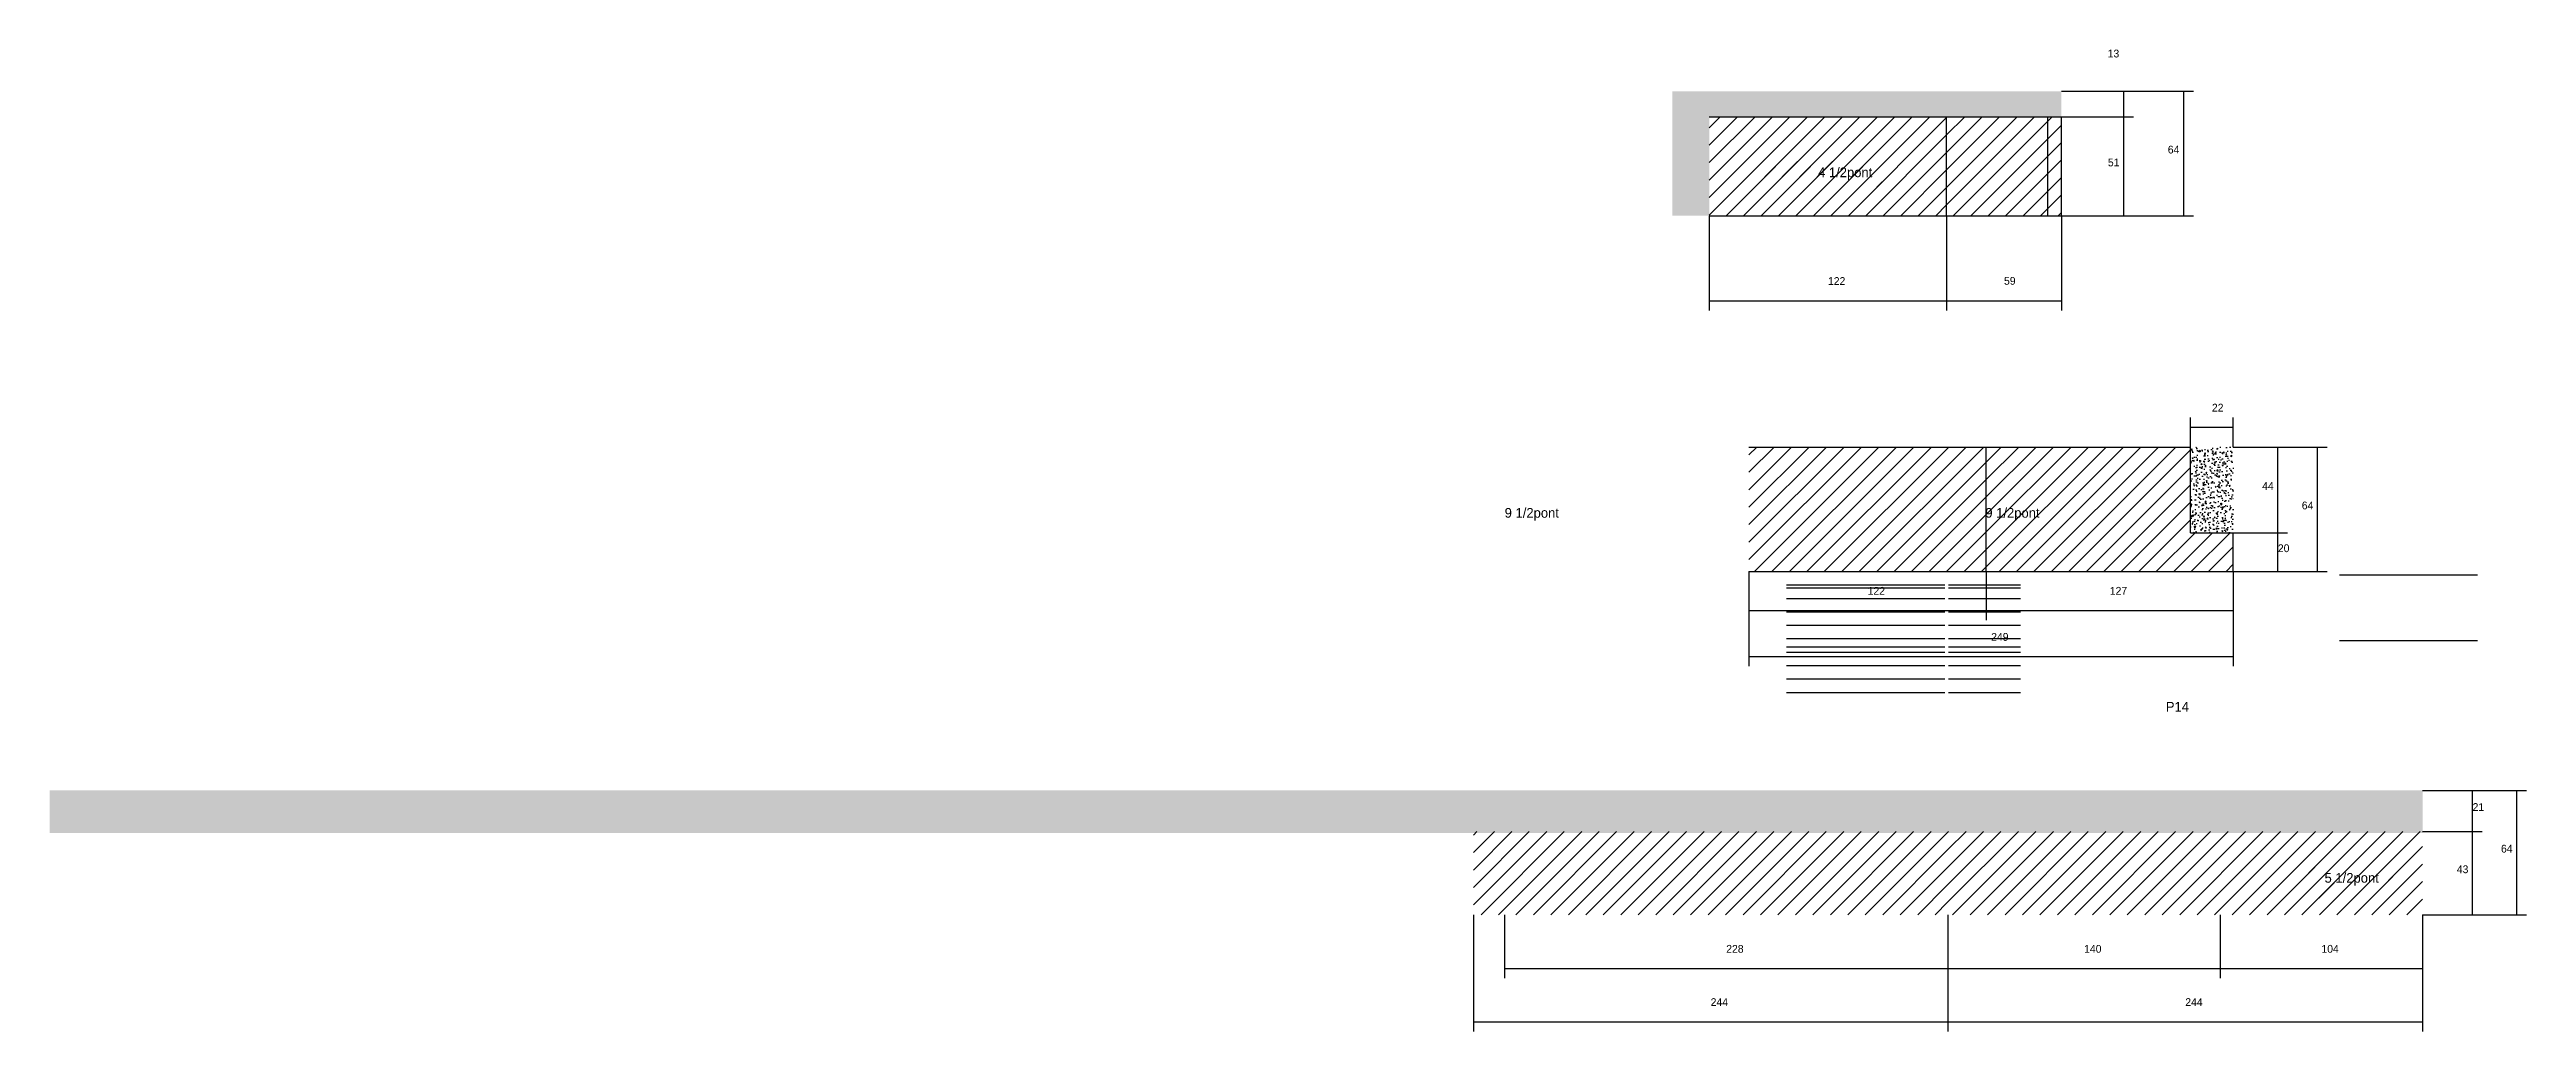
# Model space of a CAD drawing. Header units: metres. Extents: x -2848 to 22762, y -49062 to 1016.
# Drawn here: x -1703 to -430, y -20209 to -19704 of the extents above; entities that cross this region are included whole.
import ezdxf

# ---------------------------------------------------------------- set-up
doc = ezdxf.new("R2010")
doc.units = ezdxf.units.M
for name, color, linetype in [('COTA', 4, 'Continuous'), ('Hachura', 253, 'Continuous'), ('NOMENCLATURA', 7, 'Continuous'), ('Painéis', 200, 'Continuous'), ('SARR_2.2x7', 40, 'Continuous')]:
    doc.layers.add(name, color=color, linetype=linetype)

msp = doc.modelspace()

# ---------------------------------------------------------------- texts
at = {"layer": 'COTA'}
for s, p in [('13', (-645.2, -19708.3)), ('51', (-645.1, -19764.3)), ('64', (-614.3, -19757.7)), ('122', (-789, -19825.3)), ('59', (-698.5, -19825.2)), ('22', (-591.6, -19890.4)), ('44', (-565.8, -19930.7)), ('64', (-545.4, -19940.7)), ('20', (-557.7, -19962.7)), ('122', (-768.6, -19984.6)), ('127', (-644.1, -19984.6)), ('249', (-705.1, -20008.3)), ('21', (-457.6, -20095.8)), ('64', (-443, -20117.2)), ('43', (-465.7, -20127.8)), ('228', (-841.3, -20168.7)), ('140', (-657.3, -20168.7)), ('104', (-535.3, -20168.7)), ('244', (-849.3, -20196.1)), ('244', (-605.3, -20196.1))]:
    msp.add_text(s, height=4, dxfattribs=at).set_placement(p)
at = {"layer": 'NOMENCLATURA'}
for s, p in [('4 1/2pont', (-794.1, -19769.9)), ('9 1/2pont', (-955.2, -19945)), ('9 1/2pont', (-708.1, -19945)), ('P14', (-615.3, -20044.7)), ('5 1/2pont', (-533.7, -20132.7))]:
    msp.add_text(s, height=5, dxfattribs=at).set_placement(p)

# ---------------------------------------------------------------- hatches: boundary and pattern name
at = {"layer": 'COTA'}
h = msp.add_hatch(dxfattribs=at)
h.set_pattern_fill('AR-CONC', scale=0.03)
h.paths.add_polyline_path([(-850, -19738.9), (-669, -19738.9), (-669, -19725.7), (-850, -19725.7), (-869, -19725.7), (-869, -19789.7), (-850, -19789.7)])
h = msp.add_hatch(dxfattribs=at)
h.set_pattern_fill('AR-CONC', scale=0.03)
h.paths.add_polyline_path([(-602.6, -19952.7), (-580.6, -19952.7), (-580.6, -19908.7), (-602.6, -19908.7)])
h = msp.add_hatch(dxfattribs=at)
h.set_pattern_fill('AR-CONC', scale=0.03)
h.paths.add_polyline_path([(-483.3, -20107.2), (-483.3, -20085.2), (-483.3, -20085.2), (-1703.3, -20085.2), (-1703.3, -20085.2), (-1703.3, -20107.2), (-1703.3, -20107.2), (-483.3, -20107.2)])
at = {"layer": 'Hachura'}
h = msp.add_hatch(dxfattribs=at)
h.set_pattern_fill('ANSI31', scale=2)
h.paths.add_polyline_path([(-728, -19738.9), (-850, -19738.9), (-850, -19789.7), (-728, -19789.7)])
h = msp.add_hatch(dxfattribs=at)
h.set_pattern_fill('ANSI31', scale=2)
h.paths.add_polyline_path([(-669, -19738.9), (-728, -19738.9), (-728, -19789.7), (-669, -19789.7)])
h = msp.add_hatch(dxfattribs=at)
h.set_pattern_fill('ANSI31', scale=2)
h.paths.add_polyline_path([(-830.6, -19777.9), (-763, -19777.9), (-763, -19777.9), (-757.5, -19761.9), (-757.5, -19761.9), (-825.1, -19761.9), (-825.1, -19761.9), (-830.6, -19777.9)])
h = msp.add_hatch(dxfattribs=at)
h.set_pattern_fill('ANSI31', scale=2)
h.paths.add_polyline_path([(-707.6, -19908.7), (-829.6, -19908.7), (-829.6, -19952.7), (-829.6, -19972.7), (-707.6, -19972.7)])
h = msp.add_hatch(dxfattribs=at)
h.set_pattern_fill('ANSI31', scale=2)
h.paths.add_polyline_path([(-602.6, -19908.7), (-707.6, -19908.7), (-707.6, -19972.7), (-580.6, -19972.7), (-580.6, -19952.7), (-602.6, -19952.7)])
h = msp.add_hatch(dxfattribs=at)
h.set_pattern_fill('ANSI31', scale=2)
h.paths.add_polyline_path([(-727.3, -20106.4), (-971.3, -20106.4), (-971.3, -20149.2), (-727.3, -20149.2)])
h = msp.add_hatch(dxfattribs=at)
h.set_pattern_fill('ANSI31', scale=2)
h.paths.add_polyline_path([(-483.3, -20106.4), (-727.3, -20106.4), (-727.3, -20149.2), (-483.3, -20149.2)])
h = msp.add_hatch(dxfattribs=at)
h.set_pattern_fill('ANSI31', scale=2)
h.paths.add_polyline_path([(-570.1, -20140.6), (-502.5, -20140.6), (-502.5, -20140.6), (-497, -20124.7), (-497, -20124.7), (-564.6, -20124.7), (-564.6, -20124.7), (-570.1, -20140.6)])

# ---------------------------------------------------------------- linework, layer by layer
at = {"layer": 'COTA'}
for p, q in [((-669, -19725.7), (-631.9, -19725.7)), ((-669, -19725.7), (-601.1, -19725.7)), ((-636.9, -19738.9), (-636.9, -19725.7)), ((-606.1, -19789.7), (-606.1, -19725.7)), ((-669, -19738.9), (-631.9, -19738.9)), ((-669, -19738.9), (-631.9, -19738.9)), ((-636.9, -19789.7), (-636.9, -19738.9)), ((-850, -19789.7), (-850, -19838.4)), ((-728, -19789.7), (-728, -19838.4)), ((-728, -19789.7), (-728, -19838.4)), ((-669, -19789.7), (-669, -19838.4)), ((-669, -19789.7), (-631.9, -19789.7)), ((-669, -19789.7), (-601.1, -19789.7)), ((-850, -19833.4), (-728, -19833.4)), ((-728, -19833.4), (-669, -19833.4)), ((-602.6, -19908.7), (-602.6, -19893.4)), ((-602.6, -19898.4), (-580.6, -19898.4)), ((-580.6, -19908.7), (-580.6, -19893.4)), ((-580.6, -19908.7), (-552.7, -19908.7)), ((-580.6, -19908.7), (-532.3, -19908.7)), ((-557.7, -19952.7), (-557.7, -19908.7)), ((-537.3, -19972.7), (-537.3, -19908.7)), ((-580.6, -19952.7), (-552.7, -19952.7)), ((-580.6, -19952.7), (-552.7, -19952.7)), ((-557.7, -19972.7), (-557.7, -19952.7)), ((-829.6, -19972.7), (-829.6, -20021.4)), ((-829.6, -19972.7), (-829.6, -19997.7)), ((-707.6, -19972.7), (-707.6, -19997.7)), ((-707.6, -19972.7), (-707.6, -19997.7)), ((-580.6, -19972.7), (-580.6, -20021.4)), ((-580.6, -19972.7), (-580.6, -19997.7)), ((-580.6, -19972.7), (-552.7, -19972.7)), ((-580.6, -19972.7), (-532.3, -19972.7)), ((-829.6, -19992.7), (-707.6, -19992.7)), ((-707.6, -19992.7), (-580.6, -19992.7)), ((-829.6, -20016.4), (-580.6, -20016.4)), ((-483.3, -20085.2), (-452.6, -20085.2)), ((-483.3, -20085.2), (-429.9, -20085.2)), ((-457.6, -20106.4), (-457.6, -20085.2)), ((-434.9, -20149.2), (-434.9, -20085.2)), ((-483.3, -20106.4), (-452.6, -20106.4)), ((-483.3, -20106.4), (-452.6, -20106.4)), ((-457.6, -20149.2), (-457.6, -20106.4)), ((-971.3, -20149.2), (-971.3, -20209.2)), ((-955.3, -20149.2), (-955.3, -20181.8)), ((-727.3, -20149.2), (-727.3, -20209.2)), ((-727.3, -20149.2), (-727.3, -20209.2)), ((-727.3, -20149.2), (-727.3, -20181.8)), ((-727.3, -20149.2), (-727.3, -20181.8)), ((-587.3, -20149.2), (-587.3, -20181.8)), ((-587.3, -20149.2), (-587.3, -20181.8)), ((-483.3, -20149.2), (-483.3, -20209.2)), ((-483.3, -20149.2), (-483.3, -20181.8)), ((-483.3, -20149.2), (-452.6, -20149.2)), ((-483.3, -20149.2), (-429.9, -20149.2)), ((-955.3, -20176.8), (-727.3, -20176.8)), ((-727.3, -20176.8), (-587.3, -20176.8)), ((-587.3, -20176.8), (-483.3, -20176.8)), ((-971.3, -20204.2), (-727.3, -20204.2)), ((-727.3, -20204.2), (-483.3, -20204.2))]:
    msp.add_line(p, q, dxfattribs=at)
at = {"layer": 'Painéis'}
for p, q in [((-850, -19738.9), (-669, -19738.9)), ((-728, -19789.7), (-728, -19738.9)), ((-669, -19789.7), (-669, -19738.9)), ((-850, -19789.7), (-669, -19789.7)), ((-829.6, -19908.7), (-602.6, -19908.7)), ((-707.6, -19972.7), (-707.6, -19908.7)), ((-602.6, -19952.7), (-602.6, -19908.7)), ((-602.6, -19952.7), (-580.6, -19952.7)), ((-580.6, -19972.7), (-580.6, -19952.7)), ((-829.6, -19972.7), (-580.6, -19972.7))]:
    msp.add_line(p, q, dxfattribs=at)
at = {"layer": 'SARR_2.2x7'}
for p, q in [((-676, -19789.7), (-676, -19738.9)), ((-810.3, -19979.6), (-729, -19979.6)), ((-727, -19979.6), (-690, -19979.6)), ((-526, -19974.4), (-455, -19974.4)), ((-810.3, -19981.1), (-729, -19981.1)), ((-810.3, -19986.5), (-729, -19986.5)), ((-727, -19981.1), (-690, -19981.1)), ((-727, -19986.5), (-690, -19986.5)), ((-810.3, -19993.4), (-729, -19993.4)), ((-810.3, -20000.3), (-729, -20000.3)), ((-727, -19993.4), (-690, -19993.4)), ((-727, -20000.3), (-690, -20000.3)), ((-810.3, -20007.2), (-729, -20007.2)), ((-810.3, -20011.4), (-729, -20011.4)), ((-810.3, -20014.1), (-729, -20014.1)), ((-727, -20007.2), (-690, -20007.2)), ((-727, -20011.4), (-690, -20011.4)), ((-727, -20014.1), (-690, -20014.1)), ((-526, -20008.1), (-455, -20008.1)), ((-810.3, -20021), (-729, -20021)), ((-810.3, -20027.9), (-729, -20027.9)), ((-727, -20021), (-690, -20021)), ((-727, -20027.9), (-690, -20027.9)), ((-810.3, -20034.8), (-729, -20034.8)), ((-727, -20034.8), (-690, -20034.8))]:
    msp.add_line(p, q, dxfattribs=at)

msp.set_redraw_order([(e.dxf.handle, doc.entitydb.next_handle()) for e in msp.query("TEXT MTEXT ATTDEF DIMENSION ARC_DIMENSION")])  # texts and dimensions are drawn at this point

doc.saveas('drawing.dxf')
